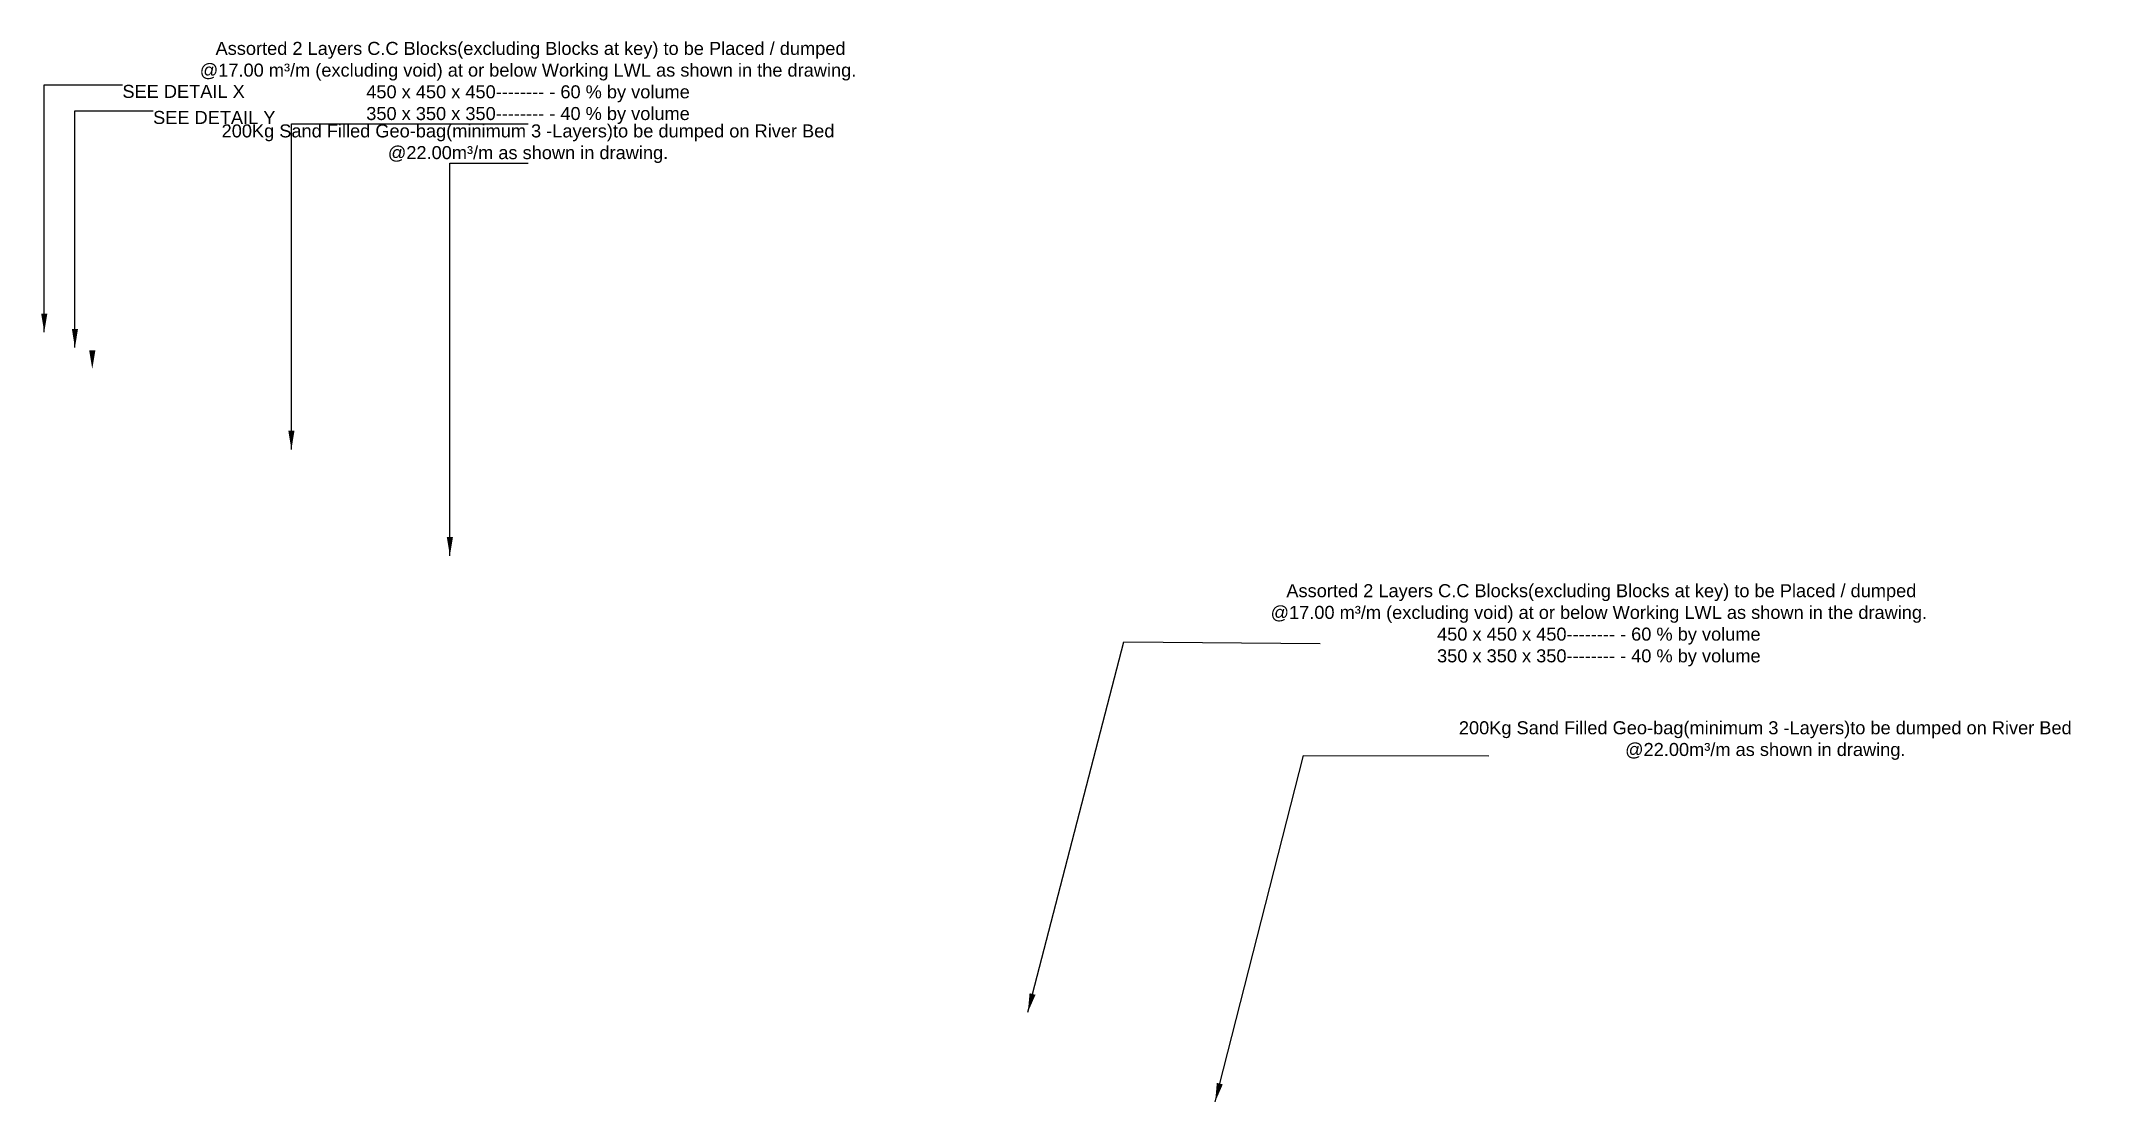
# Model space of a CAD drawing. Header units: inches. Extents: x 64995 to 402236, y -100918 to 204355.
# Drawn here: x 143110 to 151013, y 34238 to 38309 of the extents above; entities that cross this region are included whole.
import ezdxf

# ---------------------------------------------------------------- set-up
doc = ezdxf.new("R2010")
doc.units = ezdxf.units.IN
doc.header["$LTSCALE"] = 7
doc.header["$MEASUREMENT"] = 0
doc.layers.add('Cross Section Labels', color=7, linetype='Continuous', lineweight=9)
doc.styles.get("Standard").update_dxf_attribs({"font": 'arial.ttf'})
doc.dimstyles.get("Standard").update_dxf_attribs({"dimtxt": 0.18, "dimasz": 0.18, "dimexe": 0.18, "dimexo": 0.0625, "dimgap": 0.09, "dimtad": 0, "dimtih": 1, "dimtoh": 1, "dimdec": 4, "dimzin": 0, "dimdsep": 46, "dimtxsty": 'Standard', "dimcen": 0.09, "dimadec": 0, "dimazin": 0, "dimtfac": 1, "dimtdec": 4, "dimtofl": 0, "dimtmove": 0, "dimatfit": 3, "dimfxl": 1, "dimtolj": 1, "dimtzin": 0, "dimarcsym": 0})

msp = doc.modelspace()

# ---------------------------------------------------------------- texts
at = {"layer": 'Cross Section Labels', "char_height": 50}
for s, insert, attachment_point in [(' Assorted 2 Layers C.C Blocks(excluding Blocks at key) to be Placed / dumped^J@17.00 m³/m (excluding void) at or below Working LWL as shown in the drawing.^J450 x 450 x 450-------- - 60 % by volume^J350 x 350 x 350-------- - 40 % by volume', (144979.14353, 37991.48294), 8), ('SEE DETAIL X', (143421.98575, 38141.48294), 1), ('SEE DETAIL Y', (143539.78575, 38041.48294), 1), ('200Kg Sand Filled Geo-bag(minimum 3 -Layers)to be dumped on River Bed^J@22.00m³/m as shown in drawing.', (144979.14353, 37841.48294), 8), (' Assorted 2 Layers C.C Blocks(excluding Blocks at key) to be Placed / dumped^J@17.00 m³/m (excluding void) at or below Working LWL as shown in the drawing.^J450 x 450 x 450-------- - 60 % by volume^J350 x 350 x 350-------- - 40 % by volume', (149089.84527, 35909.97491), 8), ('200Kg Sand Filled Geo-bag(minimum 3 -Layers)to be dumped on River Bed^J@22.00m³/m as shown in drawing.', (149728.88351, 35550.52136), 8)]:
    msp.add_mtext(s, dxfattribs=dict(at, insert=insert, attachment_point=attachment_point))

# ---------------------------------------------------------------- linework, layer by layer
at = {"layer": 'Cross Section Labels'}
msp.add_solid([(143318.28575, 37123.20294), (143306.28575, 37051.20294), (143294.28575, 37123.20294)], dxfattribs=at)

msp.set_redraw_order([(e.dxf.handle, doc.entitydb.next_handle()) for e in msp.query("TEXT MTEXT ATTDEF DIMENSION ARC_DIMENSION")])  # texts and dimensions are drawn at this point

# ---------------------------------------------------------------- leaders
at = {"layer": 'Cross Section Labels', "annotation_type": 0, "has_hookline": 1, "hookline_direction": 0}
for points, text_width in [([(143121.98575, 37191.80294), (143121.98575, 38141.48294), (143421.89575, 38141.48294)], 466.13233), ([(143239.78575, 37132.90294), (143239.78575, 38041.48294), (143539.69575, 38041.48294)], 466.03001), ([(144070.77273, 36742.0267), (144070.77273, 37991.48294), (144979.05353, 37991.48294)], 2510.77763), ([(144679.14353, 36334.0885), (144679.14353, 37841.48294), (144979.05353, 37841.48294)], 2345.7367), ([(146897.9171, 34582.36236), (147266.66358, 36003.52084), (148020.47959, 35997.08532)], 2510.77763), ([(147616.97692, 34238.24004), (147955.97631, 35567.2427), (148667.28949, 35566.39344)], 2345.7367)]:
    msp.add_leader(points, dimstyle='Standard', override={"dimasz": 72}, dxfattribs=dict(at, text_width=text_width))

doc.saveas('drawing.dxf')
